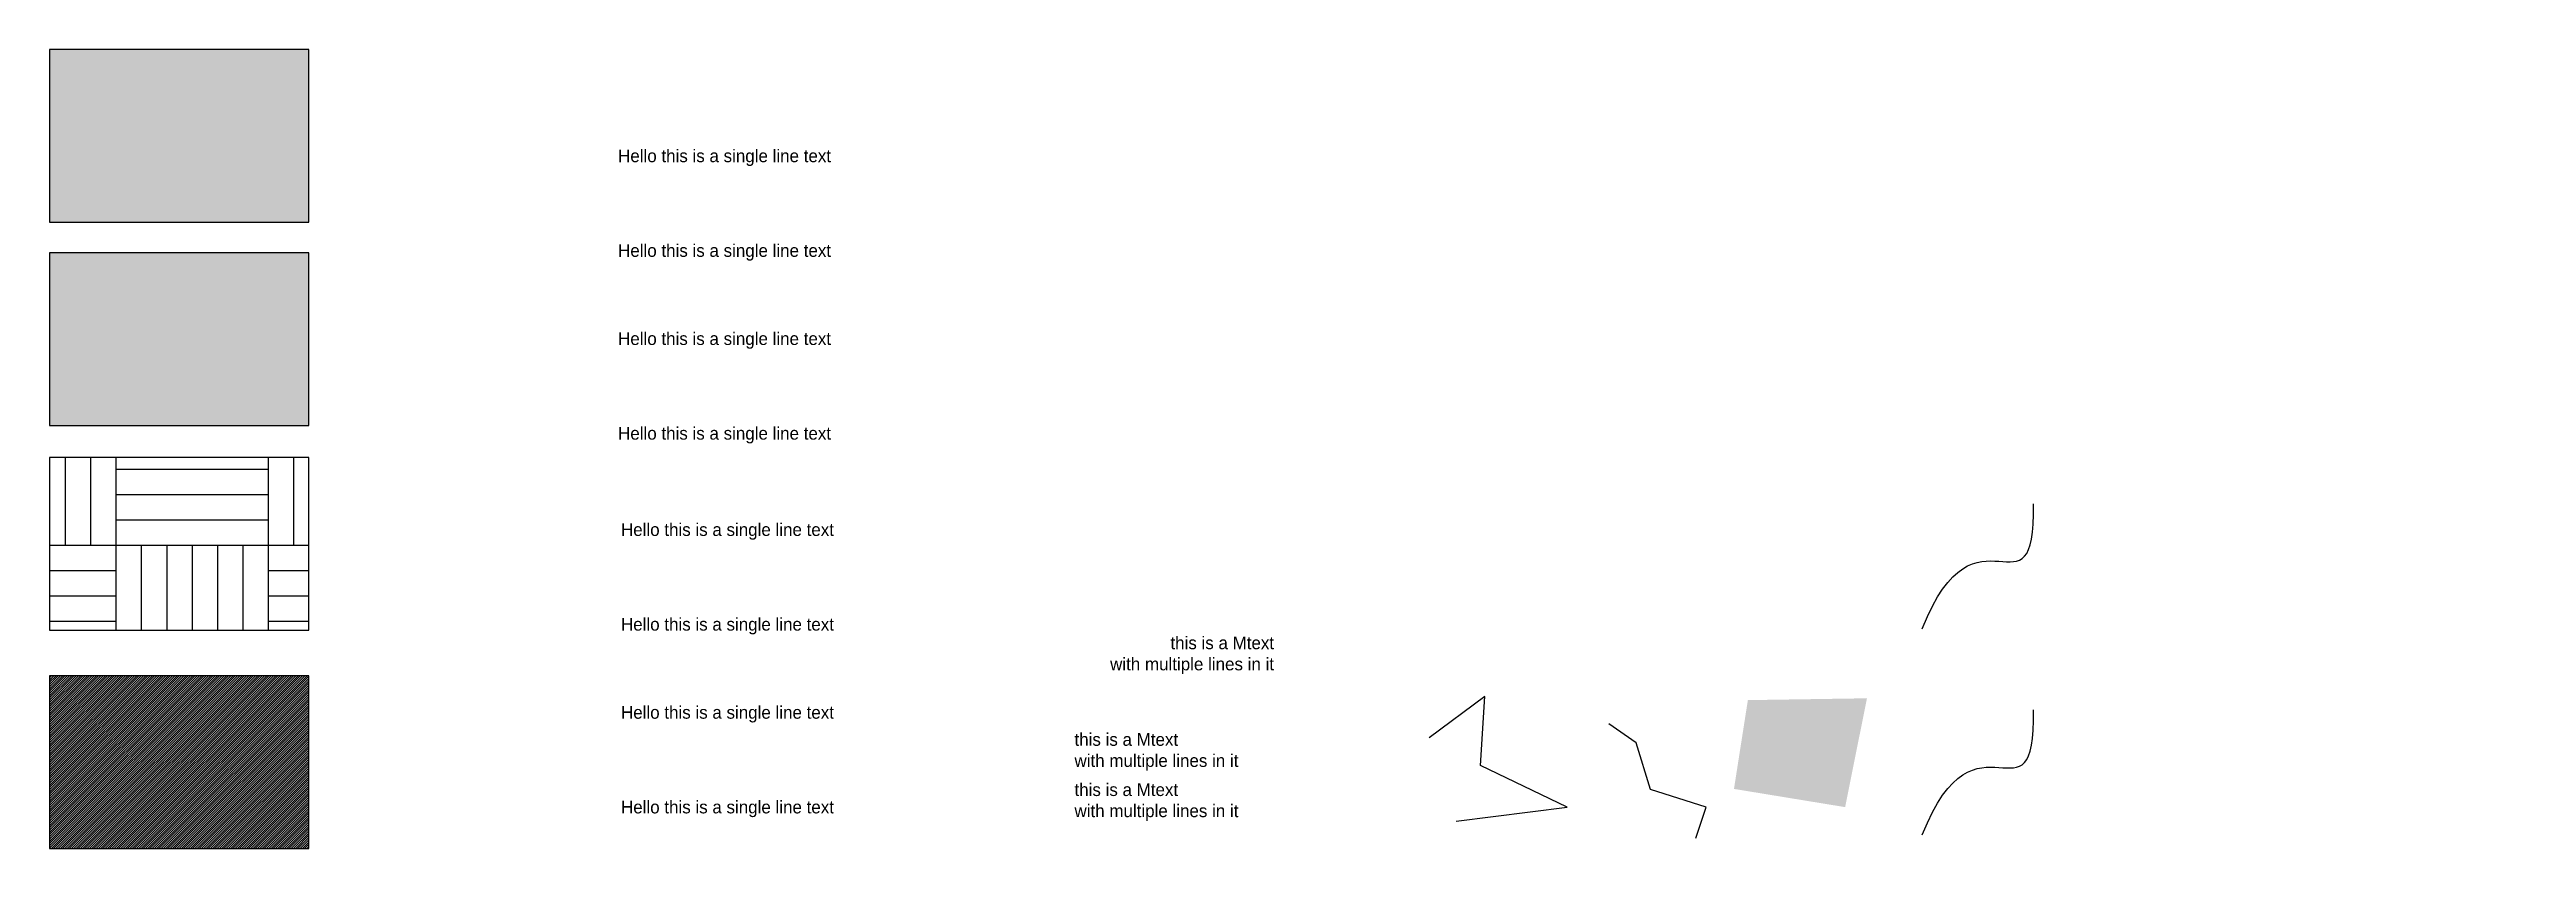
# Model space of a CAD drawing. Extents: x 0 to 1028, y -399 to 111.
# Drawn here: x 102.7 to 298.1, y 0.1 to 63.1 of the extents above; entities that cross this region are included whole.
import ezdxf

# ---------------------------------------------------------------- set-up
doc = ezdxf.new("R2010")
doc.units = 0
for name, color, linetype in [('Layer2', 7, 'Continuous'), ('Layer_color_80', 7, 'Continuous'), ('Layer_color_book', 7, 'Continuous'), ('Layer_true_color', 7, 'Continuous')]:
    doc.layers.add(name, color=color, linetype=linetype)

msp = doc.modelspace()

# ---------------------------------------------------------------- texts
for p in [(147.819, 24.749), (147.819, 17.279), (147.819, 10.326), (147.819, 2.855)]:
    msp.add_text('Hello this is a single line text', height=1).set_placement(p)
at = {"char_height": 1, "width": 15.74141}
for insert, attachment_point in [((199.33, 15.326), 6), ((183.589, 9.188), 1), ((183.589, 5.226), 1)]:
    msp.add_mtext('this is a Mtext^Jwith multiple lines in it', dxfattribs=dict(at, insert=insert, attachment_point=attachment_point))
at = {"layer": 'Layer2'}
msp.add_text('Hello this is a single line text', height=1, dxfattribs=at).set_placement((147.59, 32.348))
at = {"layer": 'Layer_color_80'}
msp.add_text('Hello this is a single line text', height=1, dxfattribs=at).set_placement((147.59, 39.819))
at = {"layer": 'Layer_color_book'}
msp.add_text('Hello this is a single line text', height=1, dxfattribs=at).set_placement((147.59, 54.243))
at = {"layer": 'Layer_true_color'}
msp.add_text('Hello this is a single line text', height=1, dxfattribs=at).set_placement((147.59, 46.772))

# ---------------------------------------------------------------- hatches: boundary and pattern name
h = msp.add_hatch(color=256)
h.dxf.hatch_style = 1
h.paths.add_polyline_path([(102.746, 49.51), (123.199, 49.51), (123.199, 63.134), (102.746, 63.134)])
h = msp.add_hatch(color=256)
h.dxf.hatch_style = 1
h.paths.add_polyline_path([(102.746, 33.467), (123.199, 33.467), (123.199, 47.092), (102.746, 47.092)])
h = msp.add_hatch()
h.set_pattern_fill('AR-PARQ1', color=256)
h.set_pattern_definition([(90, (0, 0), (-12, 12), [12, -12]), (90, (2, 0), (-12, 12), [12, -12]), (90, (4, 0), (-12, 12), [12, -12]), (90, (6, 0), (-12, 12), [12, -12]), (90, (8, 0), (-12, 12), [12, -12]), (90, (10, 0), (-12, 12), [12, -12]), (90, (12, 0), (-12, 12), [12, -12]), (0, (0, 12), (12, -12), [12, -12]), (0, (0, 14), (12, -12), [12, -12]), (0, (0, 16), (12, -12), [12, -12]), (0, (0, 18), (12, -12), [12, -12]), (0, (0, 20), (12, -12), [12, -12]), (0, (0, 22), (12, -12), [12, -12]), (0, (0, 24), (12, -12), [12, -12])])
h.paths.add_polyline_path([(102.746, 17.314), (123.199, 17.314), (123.199, 30.939), (102.746, 30.939)])
h = msp.add_hatch()
h.set_pattern_fill('ANSI31', color=256)
h.set_pattern_definition([(45, (2.75038, 0), (-0.08838835, 0.08838835), [])])
h.paths.add_polyline_path([(102.746, 0.085), (123.199, 0.085), (123.199, 13.71), (102.746, 13.71)])

# ---------------------------------------------------------------- linework, layer by layer
for points in [[(102.746, 49.51), (123.199, 49.51), (123.199, 63.134), (102.746, 63.134)], [(102.746, 33.467), (123.199, 33.467), (123.199, 47.092), (102.746, 47.092)], [(102.746, 17.314), (123.199, 17.314), (123.199, 30.939), (102.746, 30.939)], [(102.746, 0.085), (123.199, 0.085), (123.199, 13.71), (102.746, 13.71)]]:
    msp.add_lwpolyline(points, close=True)
msp.add_lwpolyline([(213.692, 2.253), (222.458, 3.349), (215.604, 6.636), (215.945, 12.076), (211.562, 8.827)])
msp.add_polyline3d([(232.602, 0.893, 0), (233.415, 3.349, 5.479), (229.032, 4.736, 0), (227.879, 8.434, 5.479), (225.745, 9.923, 0)])
for points in [[(250.459, 17.426), (254.714, 28.255), (259.388, 17.503), (259.225, 27.288)], [(250.459, 1.157), (254.714, 11.986), (259.388, 1.234), (259.225, 11.019)]]:
    msp.add_open_spline(points, degree=3)
msp.add_solid([(235.606, 4.786), (244.372, 3.349), (236.702, 11.792), (246.096, 11.937)])

msp.set_redraw_order([(e.dxf.handle, doc.entitydb.next_handle()) for e in msp.query("TEXT MTEXT ATTDEF DIMENSION ARC_DIMENSION")])  # texts and dimensions are drawn at this point

# ---------------------------------------------------------------- wipeouts: each hides what was drawn before it
msp.add_wipeout([(271.921, 3.988), (298.113, 4.24), (295.721, 26.511), (272.677, 35.696)])

doc.saveas('drawing.dxf')
